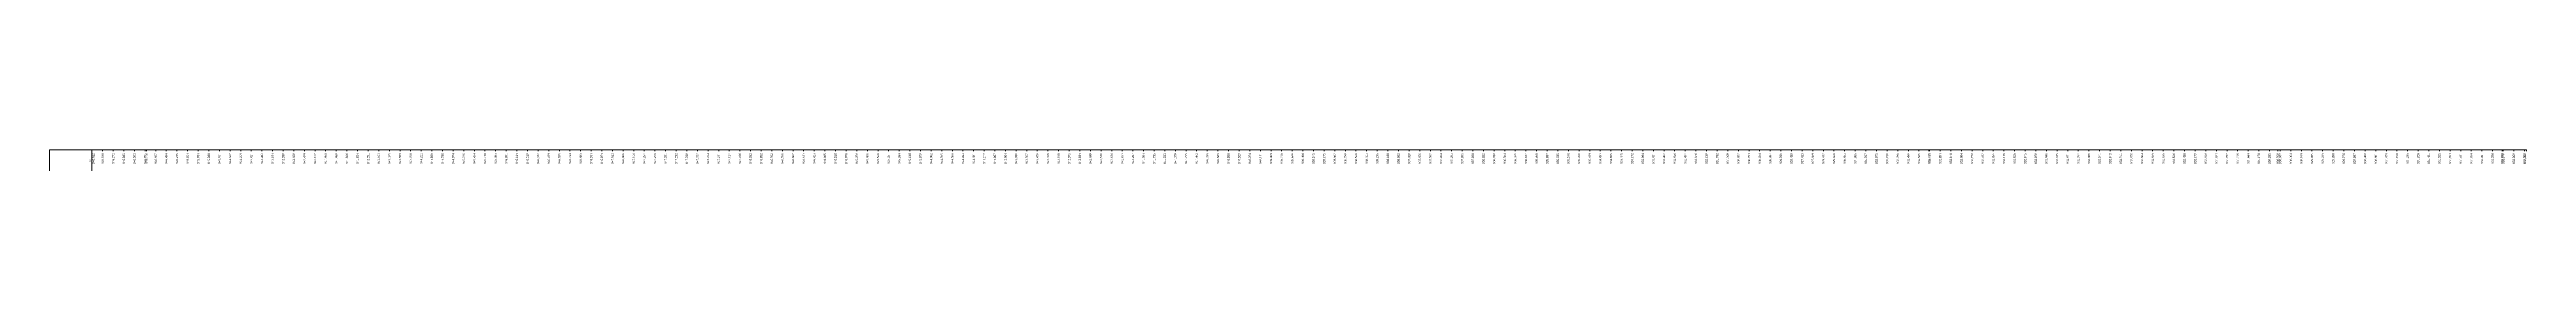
# Model space of a CAD drawing. Header units: metres. Extents: x 478603 to 489313, y 4282657 to 4289463.
# Drawn here: x 483657 to 484823, y 4286252 to 4286262 of the extents above; entities that cross this region are included whole.
import ezdxf

# ---------------------------------------------------------------- set-up
doc = ezdxf.new("R2010")
doc.units = ezdxf.units.M
doc.layers.add('PR_ENK_Z', color=96, linetype='Continuous', lineweight=0)
doc.layers.add('PR_PROFIL', color=153, linetype='Continuous', lineweight=0)
doc.styles.get("Standard").update_dxf_attribs({"font": 'times.ttf'})

msp = doc.modelspace()

# ---------------------------------------------------------------- linework, layer by layer
at = {"layer": 'PR_PROFIL'}
for p, q in [((483657.3, 4286262.3), (484823.3, 4286262.3)), ((483657.3, 4286252.4), (483657.3, 4286262.3)), ((483677.3, 4286252.4), (483677.3, 4286262.3)), ((483677.3, 4286261.8), (483677.3, 4286262.3)), ((483682.3, 4286261.8), (483682.3, 4286262.3)), ((483687.3, 4286261.8), (483687.3, 4286262.3)), ((483692.3, 4286261.8), (483692.3, 4286262.3)), ((483697.3, 4286261.8), (483697.3, 4286262.3)), ((483702.3, 4286261.8), (483702.3, 4286262.3)), ((483703, 4286261.8), (483703, 4286262.3)), ((483707.3, 4286261.8), (483707.3, 4286262.3)), ((483712.3, 4286261.8), (483712.3, 4286262.3)), ((483717.3, 4286261.8), (483717.3, 4286262.3)), ((483722.3, 4286261.8), (483722.3, 4286262.3)), ((483727.3, 4286261.8), (483727.3, 4286262.3)), ((483732.3, 4286261.8), (483732.3, 4286262.3)), ((483737.3, 4286261.8), (483737.3, 4286262.3)), ((483742.3, 4286261.8), (483742.3, 4286262.3)), ((483747.3, 4286261.8), (483747.3, 4286262.3)), ((483752.3, 4286261.8), (483752.3, 4286262.3)), ((483757.3, 4286261.8), (483757.3, 4286262.3)), ((483762.3, 4286261.8), (483762.3, 4286262.3)), ((483767.3, 4286261.8), (483767.3, 4286262.3)), ((483772.3, 4286261.8), (483772.3, 4286262.3)), ((483777.3, 4286261.8), (483777.3, 4286262.3)), ((483782.3, 4286261.8), (483782.3, 4286262.3)), ((483787.3, 4286261.8), (483787.3, 4286262.3)), ((483792.3, 4286261.8), (483792.3, 4286262.3)), ((483797.3, 4286261.8), (483797.3, 4286262.3)), ((483802.3, 4286261.8), (483802.3, 4286262.3)), ((483807.3, 4286261.8), (483807.3, 4286262.3)), ((483812.3, 4286261.8), (483812.3, 4286262.3)), ((483817.3, 4286261.8), (483817.3, 4286262.3)), ((483822.3, 4286261.8), (483822.3, 4286262.3)), ((483827.3, 4286261.8), (483827.3, 4286262.3)), ((483832.3, 4286261.8), (483832.3, 4286262.3)), ((483837.3, 4286261.8), (483837.3, 4286262.3)), ((483842.3, 4286261.8), (483842.3, 4286262.3)), ((483847.3, 4286261.8), (483847.3, 4286262.3)), ((483852.3, 4286261.8), (483852.3, 4286262.3)), ((483857.3, 4286261.8), (483857.3, 4286262.3)), ((483862.3, 4286261.8), (483862.3, 4286262.3)), ((483867.3, 4286261.8), (483867.3, 4286262.3)), ((483872.3, 4286261.8), (483872.3, 4286262.3)), ((483877.3, 4286261.8), (483877.3, 4286262.3)), ((483882.3, 4286261.8), (483882.3, 4286262.3)), ((483887.3, 4286261.8), (483887.3, 4286262.3)), ((483892.3, 4286261.8), (483892.3, 4286262.3)), ((483897.3, 4286261.8), (483897.3, 4286262.3)), ((483902.3, 4286261.8), (483902.3, 4286262.3)), ((483907.3, 4286261.8), (483907.3, 4286262.3)), ((483912.3, 4286261.8), (483912.3, 4286262.3)), ((483917.3, 4286261.8), (483917.3, 4286262.3)), ((483922.3, 4286261.8), (483922.3, 4286262.3)), ((483927.3, 4286261.8), (483927.3, 4286262.3)), ((483932.3, 4286261.8), (483932.3, 4286262.3)), ((483937.3, 4286261.8), (483937.3, 4286262.3)), ((483942.3, 4286261.8), (483942.3, 4286262.3)), ((483947.3, 4286261.8), (483947.3, 4286262.3)), ((483952.3, 4286261.8), (483952.3, 4286262.3)), ((483957.3, 4286261.8), (483957.3, 4286262.3)), ((483962.3, 4286261.8), (483962.3, 4286262.3)), ((483967.3, 4286261.8), (483967.3, 4286262.3)), ((483972.3, 4286261.8), (483972.3, 4286262.3)), ((483977.3, 4286261.8), (483977.3, 4286262.3)), ((483982.3, 4286261.8), (483982.3, 4286262.3)), ((483987.3, 4286261.8), (483987.3, 4286262.3)), ((483992.3, 4286261.8), (483992.3, 4286262.3)), ((483997.3, 4286261.8), (483997.3, 4286262.3)), ((484002.3, 4286261.8), (484002.3, 4286262.3)), ((484007.3, 4286261.8), (484007.3, 4286262.3)), ((484012.3, 4286261.8), (484012.3, 4286262.3)), ((484017.3, 4286261.8), (484017.3, 4286262.3)), ((484022.3, 4286261.8), (484022.3, 4286262.3)), ((484027.3, 4286261.8), (484027.3, 4286262.3)), ((484032.3, 4286261.8), (484032.3, 4286262.3)), ((484037.3, 4286261.8), (484037.3, 4286262.3)), ((484042.3, 4286261.8), (484042.3, 4286262.3)), ((484047.3, 4286261.8), (484047.3, 4286262.3)), ((484052.3, 4286261.8), (484052.3, 4286262.3)), ((484057.3, 4286261.8), (484057.3, 4286262.3)), ((484062.3, 4286261.8), (484062.3, 4286262.3)), ((484067.3, 4286261.8), (484067.3, 4286262.3)), ((484072.3, 4286261.8), (484072.3, 4286262.3)), ((484077.3, 4286261.8), (484077.3, 4286262.3)), ((484082.3, 4286261.8), (484082.3, 4286262.3)), ((484087.3, 4286261.8), (484087.3, 4286262.3)), ((484092.3, 4286261.8), (484092.3, 4286262.3)), ((484097.3, 4286261.8), (484097.3, 4286262.3)), ((484102.3, 4286261.8), (484102.3, 4286262.3)), ((484107.3, 4286261.8), (484107.3, 4286262.3)), ((484112.3, 4286261.8), (484112.3, 4286262.3)), ((484117.3, 4286261.8), (484117.3, 4286262.3)), ((484122.3, 4286261.8), (484122.3, 4286262.3)), ((484122.3, 4286261.8), (484122.3, 4286262.3)), ((484127.3, 4286261.8), (484127.3, 4286262.3)), ((484132.3, 4286261.8), (484132.3, 4286262.3)), ((484137.3, 4286261.8), (484137.3, 4286262.3)), ((484142.3, 4286261.8), (484142.3, 4286262.3)), ((484147.3, 4286261.8), (484147.3, 4286262.3)), ((484152.3, 4286261.8), (484152.3, 4286262.3)), ((484157.3, 4286261.8), (484157.3, 4286262.3)), ((484162.3, 4286261.8), (484162.3, 4286262.3)), ((484167.3, 4286261.8), (484167.3, 4286262.3)), ((484172.3, 4286261.8), (484172.3, 4286262.3)), ((484177.3, 4286261.8), (484177.3, 4286262.3)), ((484182.3, 4286261.8), (484182.3, 4286262.3)), ((484187.3, 4286261.8), (484187.3, 4286262.3)), ((484192.3, 4286261.8), (484192.3, 4286262.3)), ((484197.3, 4286261.8), (484197.3, 4286262.3)), ((484202.3, 4286261.8), (484202.3, 4286262.3)), ((484207.3, 4286261.8), (484207.3, 4286262.3)), ((484212.3, 4286261.8), (484212.3, 4286262.3)), ((484217.3, 4286261.8), (484217.3, 4286262.3)), ((484222.3, 4286261.8), (484222.3, 4286262.3)), ((484227.3, 4286261.8), (484227.3, 4286262.3)), ((484232.3, 4286261.8), (484232.3, 4286262.3)), ((484237.3, 4286261.8), (484237.3, 4286262.3)), ((484242.3, 4286261.8), (484242.3, 4286262.3)), ((484247.3, 4286261.8), (484247.3, 4286262.3)), ((484252.3, 4286261.8), (484252.3, 4286262.3)), ((484257.3, 4286261.8), (484257.3, 4286262.3)), ((484262.3, 4286261.8), (484262.3, 4286262.3)), ((484267.3, 4286261.8), (484267.3, 4286262.3)), ((484272.3, 4286261.8), (484272.3, 4286262.3)), ((484277.3, 4286261.8), (484277.3, 4286262.3)), ((484282.3, 4286261.8), (484282.3, 4286262.3)), ((484287.3, 4286261.8), (484287.3, 4286262.3)), ((484292.3, 4286261.8), (484292.3, 4286262.3)), ((484297.3, 4286261.8), (484297.3, 4286262.3)), ((484302.3, 4286261.8), (484302.3, 4286262.3)), ((484307.3, 4286261.8), (484307.3, 4286262.3)), ((484312.3, 4286261.8), (484312.3, 4286262.3)), ((484317.3, 4286261.8), (484317.3, 4286262.3)), ((484322.3, 4286261.8), (484322.3, 4286262.3)), ((484327.3, 4286261.8), (484327.3, 4286262.3)), ((484332.3, 4286261.8), (484332.3, 4286262.3)), ((484337.3, 4286261.8), (484337.3, 4286262.3)), ((484342.3, 4286261.8), (484342.3, 4286262.3)), ((484347.3, 4286261.8), (484347.3, 4286262.3)), ((484352.3, 4286261.8), (484352.3, 4286262.3)), ((484357.3, 4286261.8), (484357.3, 4286262.3)), ((484362.3, 4286261.8), (484362.3, 4286262.3)), ((484367.3, 4286261.8), (484367.3, 4286262.3)), ((484372.3, 4286261.8), (484372.3, 4286262.3)), ((484377.3, 4286261.8), (484377.3, 4286262.3)), ((484382.3, 4286261.8), (484382.3, 4286262.3)), ((484387.3, 4286261.8), (484387.3, 4286262.3)), ((484392.3, 4286261.8), (484392.3, 4286262.3)), ((484397.3, 4286261.8), (484397.3, 4286262.3)), ((484402.3, 4286261.8), (484402.3, 4286262.3)), ((484407.3, 4286261.8), (484407.3, 4286262.3)), ((484412.3, 4286261.8), (484412.3, 4286262.3)), ((484417.3, 4286261.8), (484417.3, 4286262.3)), ((484422.3, 4286261.8), (484422.3, 4286262.3)), ((484427.3, 4286261.8), (484427.3, 4286262.3)), ((484432.3, 4286261.8), (484432.3, 4286262.3)), ((484437.3, 4286261.8), (484437.3, 4286262.3)), ((484442.3, 4286261.8), (484442.3, 4286262.3)), ((484447.3, 4286261.8), (484447.3, 4286262.3)), ((484452.3, 4286261.8), (484452.3, 4286262.3)), ((484457.3, 4286261.8), (484457.3, 4286262.3)), ((484462.3, 4286261.8), (484462.3, 4286262.3)), ((484467.3, 4286261.8), (484467.3, 4286262.3)), ((484472.3, 4286261.8), (484472.3, 4286262.3)), ((484477.3, 4286261.8), (484477.3, 4286262.3)), ((484482.3, 4286261.8), (484482.3, 4286262.3)), ((484487.3, 4286261.8), (484487.3, 4286262.3)), ((484492.3, 4286261.8), (484492.3, 4286262.3)), ((484497.3, 4286261.8), (484497.3, 4286262.3)), ((484502.3, 4286261.8), (484502.3, 4286262.3)), ((484507.3, 4286261.8), (484507.3, 4286262.3)), ((484512.3, 4286261.8), (484512.3, 4286262.3)), ((484517.3, 4286261.8), (484517.3, 4286262.3)), ((484522.3, 4286261.8), (484522.3, 4286262.3)), ((484527.3, 4286261.8), (484527.3, 4286262.3)), ((484532.3, 4286261.8), (484532.3, 4286262.3)), ((484537.3, 4286261.8), (484537.3, 4286262.3)), ((484542, 4286261.8), (484542, 4286262.3)), ((484542.3, 4286261.8), (484542.3, 4286262.3)), ((484547.3, 4286261.8), (484547.3, 4286262.3)), ((484552.3, 4286261.8), (484552.3, 4286262.3)), ((484557.3, 4286261.8), (484557.3, 4286262.3)), ((484562.3, 4286261.8), (484562.3, 4286262.3)), ((484567.3, 4286261.8), (484567.3, 4286262.3)), ((484572.3, 4286261.8), (484572.3, 4286262.3)), ((484577.3, 4286261.8), (484577.3, 4286262.3)), ((484582.3, 4286261.8), (484582.3, 4286262.3)), ((484587.3, 4286261.8), (484587.3, 4286262.3)), ((484592.3, 4286261.8), (484592.3, 4286262.3)), ((484597.3, 4286261.8), (484597.3, 4286262.3)), ((484602.3, 4286261.8), (484602.3, 4286262.3)), ((484607.3, 4286261.8), (484607.3, 4286262.3)), ((484612.3, 4286261.8), (484612.3, 4286262.3)), ((484617.3, 4286261.8), (484617.3, 4286262.3)), ((484622.3, 4286261.8), (484622.3, 4286262.3)), ((484627.3, 4286261.8), (484627.3, 4286262.3)), ((484632.3, 4286261.8), (484632.3, 4286262.3)), ((484637.3, 4286261.8), (484637.3, 4286262.3)), ((484642.3, 4286261.8), (484642.3, 4286262.3)), ((484647.3, 4286261.8), (484647.3, 4286262.3)), ((484652.3, 4286261.8), (484652.3, 4286262.3)), ((484657.3, 4286261.8), (484657.3, 4286262.3)), ((484662.3, 4286261.8), (484662.3, 4286262.3)), ((484667.3, 4286261.8), (484667.3, 4286262.3)), ((484672.3, 4286261.8), (484672.3, 4286262.3)), ((484677.3, 4286261.8), (484677.3, 4286262.3)), ((484682.3, 4286261.8), (484682.3, 4286262.3)), ((484687.3, 4286261.8), (484687.3, 4286262.3)), ((484692.3, 4286261.8), (484692.3, 4286262.3)), ((484697.3, 4286261.8), (484697.3, 4286262.3)), ((484702.3, 4286261.8), (484702.3, 4286262.3)), ((484706.2, 4286261.8), (484706.2, 4286262.3)), ((484707.3, 4286261.8), (484707.3, 4286262.3)), ((484712.3, 4286261.8), (484712.3, 4286262.3)), ((484717.3, 4286261.8), (484717.3, 4286262.3)), ((484722.3, 4286261.8), (484722.3, 4286262.3)), ((484727.3, 4286261.8), (484727.3, 4286262.3)), ((484732.3, 4286261.8), (484732.3, 4286262.3)), ((484737.3, 4286261.8), (484737.3, 4286262.3)), ((484742.3, 4286261.8), (484742.3, 4286262.3)), ((484747.3, 4286261.8), (484747.3, 4286262.3)), ((484752.3, 4286261.8), (484752.3, 4286262.3)), ((484757.3, 4286261.8), (484757.3, 4286262.3)), ((484762.3, 4286261.8), (484762.3, 4286262.3)), ((484767.3, 4286261.8), (484767.3, 4286262.3)), ((484772.3, 4286261.8), (484772.3, 4286262.3)), ((484777.3, 4286261.8), (484777.3, 4286262.3)), ((484782.3, 4286261.8), (484782.3, 4286262.3)), ((484787.3, 4286261.8), (484787.3, 4286262.3)), ((484792.3, 4286261.8), (484792.3, 4286262.3)), ((484797.3, 4286261.8), (484797.3, 4286262.3)), ((484802.3, 4286261.8), (484802.3, 4286262.3)), ((484807.3, 4286261.8), (484807.3, 4286262.3)), ((484811.8, 4286261.8), (484811.8, 4286262.3)), ((484812.3, 4286261.8), (484812.3, 4286262.3)), ((484817.3, 4286261.8), (484817.3, 4286262.3)), ((484822.3, 4286261.8), (484822.3, 4286262.3)), ((484823.3, 4286261.8), (484823.3, 4286262.3))]:
    msp.add_line(p, q, dxfattribs=at)

# ---------------------------------------------------------------- texts
at = {"layer": 'PR_ENK_Z'}
msp.add_text('Z', height=1, dxfattribs=at).set_placement((483676, 4286256.8))
for s, p in [('946.012', (483678.5, 4286255.8)), ('946.188', (483682.8, 4286255.8)), ('946.272', (483687.8, 4286255.8)), ('946.383', (483692.8, 4286255.8)), ('946.563', (483697.8, 4286255.8)), ('946.751', (483702.8, 4286255.8)), ('946.776', (483703.5, 4286255.8)), ('946.667', (483707.8, 4286255.8)), ('946.494', (483712.8, 4286255.8)), ('946.215', (483717.8, 4286255.8)), ('946.024', (483722.8, 4286255.8)), ('945.764', (483727.8, 4286255.8)), ('945.388', (483732.8, 4286255.8)), ('945.031', (483737.8, 4286255.8)), ('944.647', (483742.8, 4286255.8)), ('944.249', (483747.8, 4286255.8)), ('943.821', (483752.8, 4286255.8)), ('943.462', (483757.8, 4286255.8)), ('943.194', (483762.8, 4286255.8)), ('942.930', (483767.8, 4286255.8)), ('942.680', (483772.8, 4286255.8)), ('942.429', (483777.8, 4286255.8)), ('942.127', (483782.8, 4286255.8)), ('941.958', (483787.8, 4286255.8)), ('941.868', (483792.8, 4286255.8)), ('941.826', (483797.8, 4286255.8)), ('941.824', (483802.8, 4286255.8)), ('942.251', (483807.8, 4286255.8)), ('943.163', (483812.8, 4286255.8)), ('943.325', (483817.8, 4286255.8)), ('943.559', (483822.8, 4286255.8)), ('943.978', (483827.8, 4286255.8)), ('944.222', (483832.8, 4286255.8)), ('944.599', (483837.8, 4286255.8)), ('944.786', (483842.8, 4286255.8)), ('944.974', (483847.8, 4286255.8)), ('945.228', (483852.8, 4286255.8)), ('945.434', (483857.8, 4286255.8)), ('945.718', (483862.8, 4286255.8)), ('945.983', (483867.8, 4286255.8)), ('946.091', (483872.8, 4286255.8)), ('946.114', (483877.8, 4286255.8)), ('946.219', (483882.8, 4286255.8)), ('946.312', (483887.8, 4286255.8)), ('946.419', (483892.8, 4286255.8)), ('946.555', (483897.8, 4286255.8)), ('946.724', (483902.8, 4286255.8)), ('946.883', (483907.8, 4286255.8)), ('946.914', (483912.8, 4286255.8)), ('946.974', (483917.8, 4286255.8)), ('947.013', (483922.8, 4286255.8)), ('946.966', (483927.8, 4286255.8)), ('947.146', (483932.8, 4286255.8)), ('947.257', (483937.8, 4286255.8)), ('947.270', (483942.8, 4286255.8)), ('947.251', (483947.8, 4286255.8)), ('947.232', (483952.8, 4286255.8)), ('947.230', (483957.8, 4286255.8)), ('947.252', (483962.8, 4286255.8)), ('947.244', (483967.8, 4286255.8)), ('947.211', (483972.8, 4286255.8)), ('947.127', (483977.8, 4286255.8)), ('947.016', (483982.8, 4286255.8)), ('946.932', (483987.8, 4286255.8)), ('946.852', (483992.8, 4286255.8)), ('946.782', (483997.8, 4286255.8)), ('946.706', (484002.8, 4286255.8)), ('946.607', (484007.8, 4286255.8)), ('946.513', (484012.8, 4286255.8)), ('946.423', (484017.8, 4286255.8)), ('946.395', (484022.8, 4286255.8)), ('946.316', (484027.8, 4286255.8)), ('946.076', (484032.8, 4286255.8)), ('945.870', (484037.8, 4286255.8)), ('945.688', (484042.8, 4286255.8)), ('945.548', (484047.8, 4286255.8)), ('945.431', (484052.8, 4286255.8)), ('945.264', (484057.8, 4286255.8)), ('945.136', (484062.8, 4286255.8)), ('945.079', (484067.8, 4286255.8)), ('944.862', (484072.8, 4286255.8)), ('944.705', (484077.8, 4286255.8)), ('944.506', (484082.8, 4286255.8)), ('944.422', (484087.8, 4286255.8)), ('944.381', (484092.8, 4286255.8)), ('944.247', (484097.8, 4286255.8)), ('944.067', (484102.8, 4286255.8)), ('943.864', (484107.8, 4286255.8)), ('943.698', (484112.8, 4286255.8)), ('943.567', (484117.8, 4286255.8)), ('943.470', (484122.8, 4286255.8)), ('943.470', (484122.8, 4286255.8)), ('943.376', (484127.8, 4286255.8)), ('943.198', (484132.8, 4286255.8)), ('942.973', (484137.8, 4286255.8)), ('942.834', (484142.8, 4286255.8)), ('942.699', (484147.8, 4286255.8)), ('942.518', (484152.8, 4286255.8)), ('942.616', (484157.8, 4286255.8)), ('942.673', (484162.8, 4286255.8)), ('942.267', (484167.8, 4286255.8)), ('941.994', (484172.8, 4286255.8)), ('941.733', (484177.8, 4286255.8)), ('941.533', (484182.8, 4286255.8)), ('941.379', (484187.8, 4286255.8)), ('941.235', (484192.8, 4286255.8)), ('941.002', (484197.8, 4286255.8)), ('940.789', (484202.8, 4286255.8)), ('940.589', (484207.8, 4286255.8)), ('940.558', (484212.8, 4286255.8)), ('940.529', (484217.8, 4286255.8)), ('940.374', (484222.8, 4286255.8)), ('940.111', (484227.8, 4286255.8)), ('939.889', (484232.8, 4286255.8)), ('939.770', (484237.8, 4286255.8)), ('939.646', (484242.8, 4286255.8)), ('939.496', (484247.8, 4286255.8)), ('939.345', (484252.8, 4286255.8)), ('939.175', (484257.8, 4286255.8)), ('939.002', (484262.8, 4286255.8)), ('938.790', (484267.8, 4286255.8)), ('938.548', (484272.8, 4286255.8)), ('938.342', (484277.8, 4286255.8)), ('938.235', (484282.8, 4286255.8)), ('938.188', (484287.8, 4286255.8)), ('938.092', (484292.8, 4286255.8)), ('937.820', (484297.8, 4286255.8)), ('937.656', (484302.8, 4286255.8)), ('937.567', (484307.8, 4286255.8)), ('937.434', (484312.8, 4286255.8)), ('937.292', (484317.8, 4286255.8)), ('937.093', (484322.8, 4286255.8)), ('937.028', (484327.8, 4286255.8)), ('936.922', (484332.8, 4286255.8)), ('936.690', (484337.8, 4286255.8)), ('936.504', (484342.8, 4286255.8)), ('936.345', (484347.8, 4286255.8)), ('936.187', (484352.8, 4286255.8)), ('936.058', (484357.8, 4286255.8)), ('935.887', (484362.8, 4286255.8)), ('935.635', (484367.8, 4286255.8)), ('935.518', (484372.8, 4286255.8)), ('935.208', (484377.8, 4286255.8)), ('935.019', (484382.8, 4286255.8)), ('934.893', (484387.8, 4286255.8)), ('934.695', (484392.8, 4286255.8)), ('934.445', (484397.8, 4286255.8)), ('934.172', (484402.8, 4286255.8)), ('933.894', (484407.8, 4286255.8)), ('933.651', (484412.8, 4286255.8)), ('933.402', (484417.8, 4286255.8)), ('932.926', (484422.8, 4286255.8)), ('932.497', (484427.8, 4286255.8)), ('932.346', (484432.8, 4286255.8)), ('932.130', (484437.8, 4286255.8)), ('931.782', (484442.8, 4286255.8)), ('931.269', (484447.8, 4286255.8)), ('930.952', (484452.8, 4286255.8)), ('930.753', (484457.8, 4286255.8)), ('930.434', (484462.8, 4286255.8)), ('930.087', (484467.8, 4286255.8)), ('929.709', (484472.8, 4286255.8)), ('929.439', (484477.8, 4286255.8)), ('927.413', (484482.8, 4286255.8)), ('927.689', (484487.8, 4286255.8)), ('929.012', (484492.8, 4286255.8)), ('929.848', (484497.8, 4286255.8)), ('930.852', (484502.8, 4286255.8)), ('931.305', (484507.8, 4286255.8)), ('931.767', (484512.8, 4286255.8)), ('932.075', (484517.8, 4286255.8)), ('932.158', (484522.8, 4286255.8)), ('932.298', (484527.8, 4286255.8)), ('932.490', (484532.8, 4286255.8)), ('932.565', (484537.8, 4286255.8)), ('932.736', (484542.5, 4286255.8)), ('932.749', (484542.8, 4286255.8)), ('932.854', (484547.8, 4286255.8)), ('932.848', (484552.8, 4286255.8)), ('932.804', (484557.8, 4286255.8)), ('932.770', (484562.8, 4286255.8)), ('932.812', (484567.8, 4286255.8)), ('932.855', (484572.8, 4286255.8)), ('933.116', (484577.8, 4286255.8)), ('932.820', (484582.8, 4286255.8)), ('932.843', (484587.8, 4286255.8)), ('932.970', (484592.8, 4286255.8)), ('933.096', (484597.8, 4286255.8)), ('933.015', (484602.8, 4286255.8)), ('932.971', (484607.8, 4286255.8)), ('932.977', (484612.8, 4286255.8)), ('932.986', (484617.8, 4286255.8)), ('932.941', (484622.8, 4286255.8)), ('932.849', (484627.8, 4286255.8)), ('932.741', (484632.8, 4286255.8)), ('932.678', (484637.8, 4286255.8)), ('932.604', (484642.8, 4286255.8)), ('932.559', (484647.8, 4286255.8)), ('932.535', (484652.8, 4286255.8)), ('932.526', (484657.8, 4286255.8)), ('932.438', (484662.8, 4286255.8)), ('932.179', (484667.8, 4286255.8)), ('932.030', (484672.8, 4286255.8)), ('931.923', (484677.8, 4286255.8)), ('931.757', (484682.8, 4286255.8)), ('931.776', (484687.8, 4286255.8)), ('931.664', (484692.8, 4286255.8)), ('931.176', (484697.8, 4286255.8)), ('930.935', (484702.8, 4286255.8)), ('930.760', (484706.7, 4286255.8)), ('930.687', (484707.8, 4286255.8)), ('930.364', (484712.8, 4286255.8)), ('930.169', (484717.8, 4286255.8)), ('929.965', (484722.8, 4286255.8)), ('929.419', (484727.8, 4286255.8)), ('929.358', (484732.8, 4286255.8)), ('929.776', (484737.8, 4286255.8)), ('929.987', (484742.8, 4286255.8)), ('930.480', (484747.8, 4286255.8)), ('930.981', (484752.8, 4286255.8)), ('931.079', (484757.8, 4286255.8)), ('931.158', (484762.8, 4286255.8)), ('931.239', (484767.8, 4286255.8)), ('931.326', (484772.8, 4286255.8)), ('931.421', (484777.8, 4286255.8)), ('931.555', (484782.8, 4286255.8)), ('931.703', (484787.8, 4286255.8)), ('931.811', (484792.8, 4286255.8)), ('931.934', (484797.8, 4286255.8)), ('932.061', (484802.8, 4286255.8)), ('932.256', (484807.8, 4286255.8)), ('932.370', (484812.3, 4286255.8)), ('932.370', (484812.8, 4286255.8)), ('932.369', (484817.8, 4286255.8)), ('932.557', (484822.8, 4286255.8)), ('932.498', (484823.1, 4286255.8))]:
    msp.add_text(s, height=1, rotation=90, dxfattribs=at).set_placement(p)

doc.saveas('drawing.dxf')
